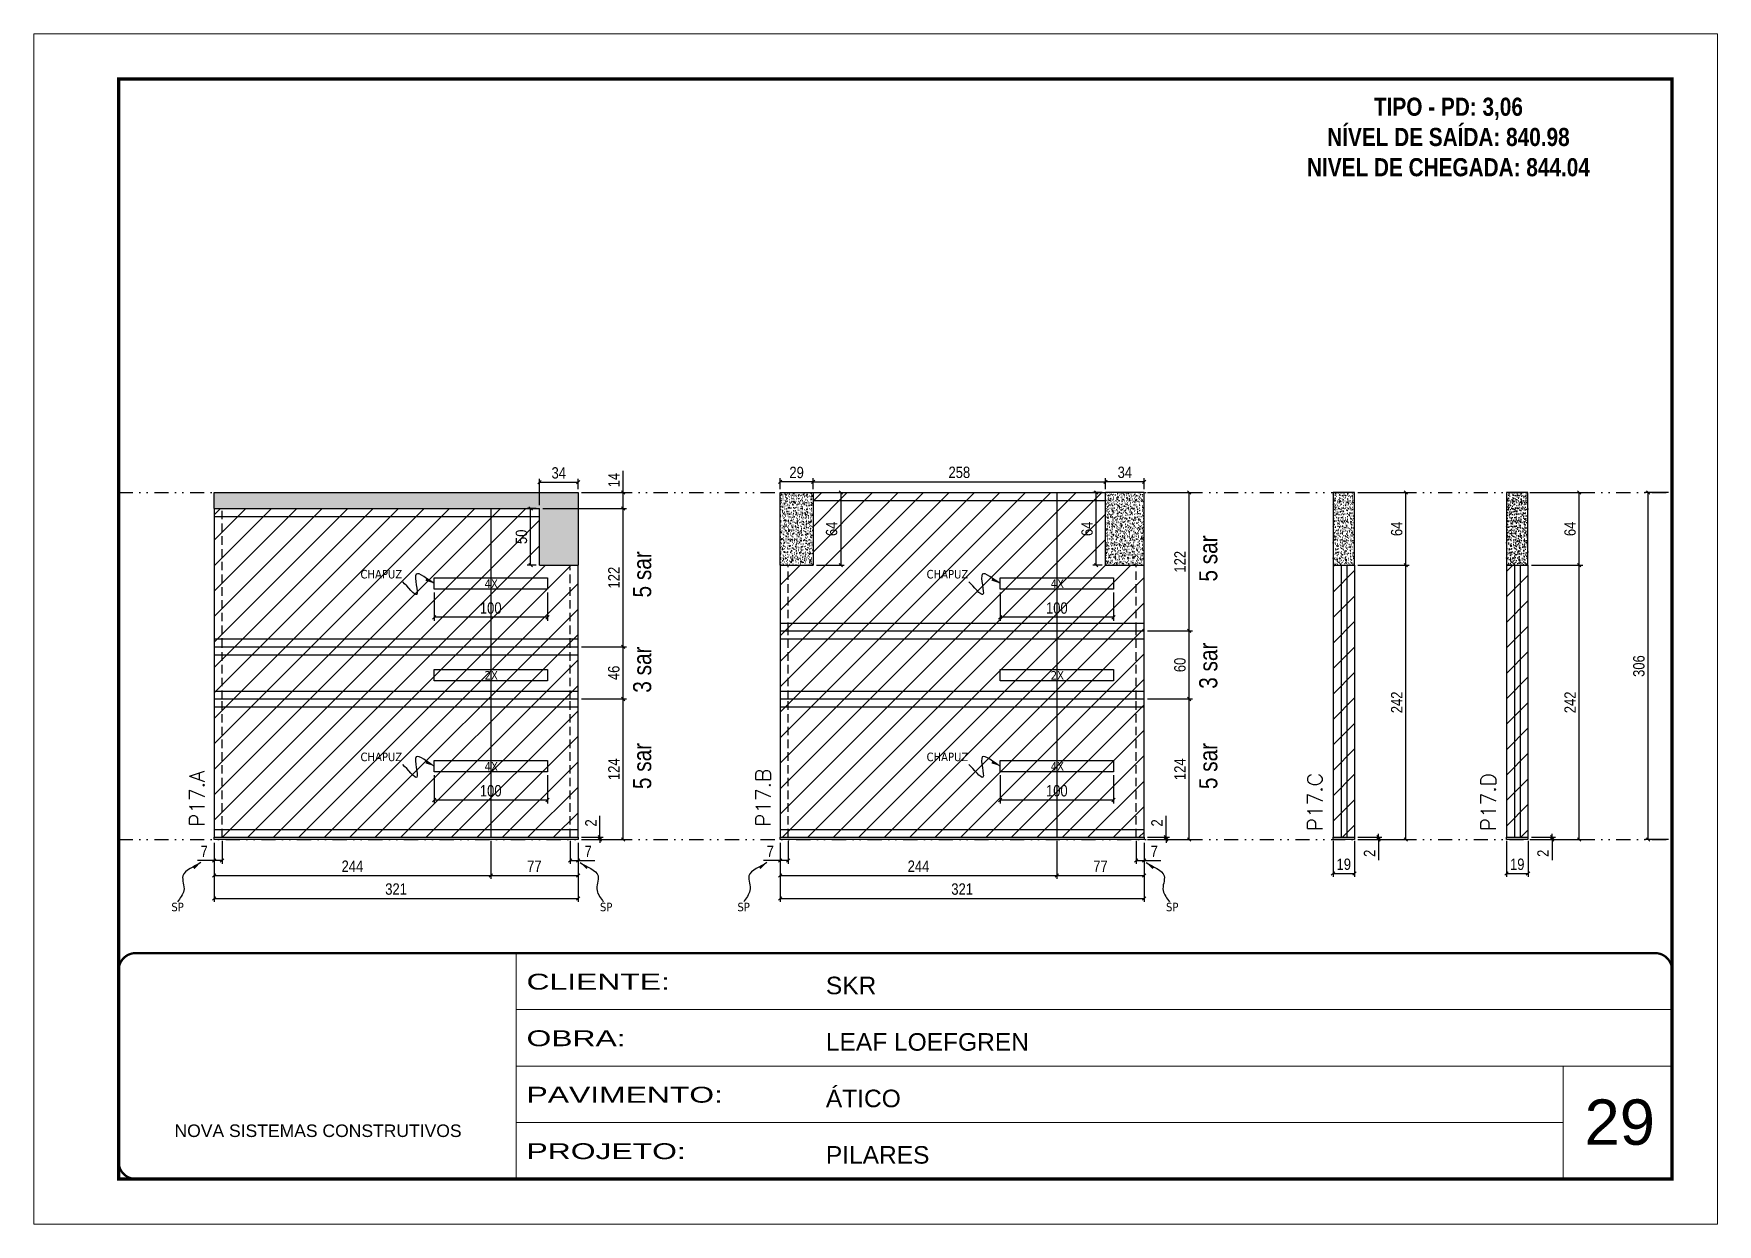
# Model space of a CAD drawing. Extents: x 14400 to 27878, y -21631 to 6985.
# Drawn here: x 14413 to 15898, y -2105 to -1055 of the extents above; entities that cross this region are included whole.
import ezdxf

# ---------------------------------------------------------------- set-up
doc = ezdxf.new("R2010")
doc.units = 0
for name, pattern in [('CONTINUO', [0]), ('DASHED', [0.75, 0.5, -0.25]), ('DIVIDE2', [0.625, 0.25, -0.125, 0, -0.125, 0, -0.125]), ('HIDDEN', [0.375, 0.25, -0.125])]:
    doc.linetypes.add(name, pattern=pattern)
for name, color, linetype, lineweight in [('CARIMBO', 255, 'Continuous', 9), ('Folhas', 255, 'Continuous', 9), ('Hachura', 251, 'Continuous', 9), ('SARRAFO DE PRESSAO', 251, 'DASHED', 9), ('Texto Seção', 7, 'Continuous', 15)]:
    doc.layers.add(name, color=color, linetype=linetype, lineweight=lineweight)
for name, color, linetype in [('COTA', 241, 'Continuous'), ('NOMENCLATURA', 7, 'Continuous'), ('Nível', 160, 'Continuous'), ('Painéis', 200, 'Continuous'), ('SARR_2.2x10', 60, 'Continuous'), ('SARR_2.2x7', 40, 'Continuous'), ('texto', 7, 'Continuous')]:
    doc.layers.add(name, color=color, linetype=linetype)
doc.styles.add('ARIAL', font='arial.ttf')
doc.styles.add('ARIAL_NARROW', font='ARIALN.TTF', dxfattribs={"height": 0.2})
doc.styles.add('COTA TECNICA', font='techl___.ttf', dxfattribs={"height": 10})
doc.styles.add('COTA TECNICA-50', font='techl___.ttf', dxfattribs={"height": 10})
doc.styles.add('REGUA-120', font='ROMANS.shx', dxfattribs={"height": 15})
doc.styles.add('ROMANC', font='techb___.ttf', dxfattribs={"height": 2.5})
doc.styles.get("Standard").update_dxf_attribs({"font": 'arial.ttf'})
doc.styles.add('Tecnologia', font='')
doc.styles.get('Tecnologia').set_extended_font_data('Forgotten Futurist')
doc.dimstyles.new('COTA PAINEL-50', dxfattribs={"dimtxt": 10, "dimasz": 3, "dimexe": 3, "dimexo": 3, "dimgap": 3, "dimtad": 1, "dimdec": 1, "dimzin": 12, "dimdsep": 46, "dimtxsty": 'COTA TECNICA-50', "dimblk1": 'OBLIQUE', "dimblk2": 'OBLIQUE', "dimsah": 1, "dimcen": 0.9, "dimclrd": 4, "dimclre": 4, "dimclrt": 240, "dimadec": 1, "dimazin": 3, "dimtfac": 1, "dimtdec": 1, "dimtmove": 0, "dimatfit": 3, "dimfxl": 1, "dimtolj": 1, "dimtzin": 12, "dimarcsym": 0})
doc.dimstyles.new('PAINEL', dxfattribs={"dimtxt": 10, "dimasz": 3, "dimexe": 3, "dimexo": 3, "dimgap": 3, "dimtad": 1, "dimdec": 1, "dimzin": 12, "dimdsep": 46, "dimtxsty": 'COTA TECNICA', "dimblk1": 'OBLIQUE', "dimblk2": 'OBLIQUE', "dimsah": 1, "dimcen": 0.9, "dimclrd": 4, "dimclre": 4, "dimclrt": 240, "dimadec": 1, "dimazin": 3, "dimtfac": 1, "dimtdec": 1, "dimtmove": 0, "dimatfit": 3, "dimfxl": 1, "dimtolj": 1, "dimtzin": 12, "dimarcsym": 0})
doc.dimstyles.get("Standard").update_dxf_attribs({"dimtxt": 0.18, "dimasz": 0.18, "dimexe": 0.18, "dimexo": 0.0625, "dimgap": 0.09, "dimtad": 0, "dimtih": 1, "dimtoh": 1, "dimdec": 4, "dimzin": 0, "dimdsep": 46, "dimtxsty": 'Standard', "dimcen": 0.09, "dimadec": 0, "dimazin": 0, "dimtfac": 1, "dimtdec": 4, "dimtofl": 0, "dimtmove": 0, "dimatfit": 3, "dimfxl": 1, "dimtolj": 1, "dimtzin": 0, "dimarcsym": 0})

msp = doc.modelspace()

# ---------------------------------------------------------------- texts
at = {"layer": 'CARIMBO', "style": 'ARIAL'}
msp.add_text('29', height=40, dxfattribs=at).set_placement((15781.328, -2035.155))
at = {"layer": 'NOMENCLATURA', "style": 'ARIAL_NARROW'}
for s, p in [('5 sar', (15457.458, -1538.496)), ('5 sar', (14958.162, -1552.496)), ('3 sar', (14958.162, -1636.496)), ('3 sar', (15457.458, -1633.05)), ('5 sar', (14958.162, -1721.496)), ('5 sar', (15457.458, -1721.496))]:
    msp.add_text(s, height=16, rotation=90, dxfattribs=at).set_placement(p)
at = {"layer": 'NOMENCLATURA', "color": 2, "insert": (15661.306, -1111.713), "char_height": 16, "attachment_point": 2, "style": 'ROMANC'}
msp.add_mtext_dynamic_manual_height_columns('TIPO - PD: 3,06\\PNÍVEL DE SAÍDA: 840.98\\PNIVEL DE CHEGADA: 844.04', width=432.35115, gutter_width=1, heights=[0], dxfattribs=at)
at = {"layer": 'texto', "color": 0, "char_height": 7.5, "attachment_point": 5}
for s, insert in [('{\\fTahoma|b0|i0|c0|p34;\\C4;CHAPUZ}', (14720.095, -1532.039)), ('{\\fTahoma|b0|i0|c0|p34;\\C4;CHAPUZ}', (15219.39, -1532.039)), ('{\\fTahoma|b0|i0|c0|p34;\\C4;4X}', (14817.037, -1540.346)), ('{\\fTahoma|b0|i0|c0|p34;\\C4;4X}', (15316.333, -1540.346)), ('{\\fTahoma|b0|i0|c0|p34;\\C4;2X}', (14817.037, -1621.183)), ('{\\fTahoma|b0|i0|c0|p34;\\C4;2X}', (15316.333, -1621.183)), ('{\\fTahoma|b0|i0|c0|p34;\\C4;CHAPUZ}', (14720.095, -1693.157)), ('{\\fTahoma|b0|i0|c0|p34;\\C4;CHAPUZ}', (15219.39, -1693.157)), ('{\\fTahoma|b0|i0|c0|p34;\\C4;4X}', (14817.037, -1701.465)), ('{\\fTahoma|b0|i0|c0|p34;\\C4;4X}', (15316.333, -1701.465)), ('{\\fTahoma|b0|i0|c0|p34;\\C4;SP}', (14540.398, -1825.506)), ('{\\fTahoma|b0|i0|c0|p34;\\C4;SP}', (14918.422, -1825.506)), ('{\\fTahoma|b0|i0|c0|p34;\\C4;SP}', (15039.693, -1825.506)), ('{\\fTahoma|b0|i0|c0|p34;\\C4;SP}', (15417.718, -1825.506))]:
    msp.add_mtext(s, dxfattribs=dict(at, insert=insert))
at = {"layer": 'Texto Seção', "char_height": 13, "attachment_point": 7, "rotation": 90, "style": 'REGUA-120'}
for s, insert, width in [('P17.A', (14564.025, -1754.764), 285.32988), ('P17.B', (15063.321, -1754.764), 285.32988), ('P17.C', (15550.097, -1758.604), 370.6998), ('P17.D', (15703.013, -1758.604), 370.6998)]:
    msp.add_mtext(s, dxfattribs=dict(at, insert=insert, width=width))

# ---------------------------------------------------------------- blocks, each defined once
blk = doc.blocks.new('9999999999')
at = {"color": 30, "linetype": 'CONTINUO'}
for p, q in [((98564.6, 34230.2), (98564.6, 34429.4)), ((98564.6, 34379.6), (99584, 34379.6)), ((98564.6, 34329.8), (99488, 34329.8)), ((99584, 34329.8), (99488, 34329.8)), ((99488, 34329.8), (99488, 34230.2)), ((98564.6, 34280), (99488, 34280))]:
    blk.add_line(p, q, dxfattribs=at)
at = {"color": 30, "linetype": 'CONTINUO', "const_width": 2}
blk.add_lwpolyline([(99584, 34230.2), (99584, 34414.4, 0.414214), (99569, 34429.4), (98229, 34429.4, 0.414214), (98214, 34414.4), (98214, 34245.2, 0.414214), (98229, 34230.2), (99584, 34230.2)], format="xyb", dxfattribs=at)
at = {"layer": 'Folhas'}
blk.add_lwpolyline([(98139, 34190.2), (99624, 34190.2), (99624, 35240.2), (98139, 35240.2)], close=True, dxfattribs=at)
at = {"layer": 'Folhas', "color": 30, "const_width": 3}
blk.add_lwpolyline([(98214, 34230.2), (99584, 34230.2), (99584, 35200.2), (98214, 35200.2)], close=True, dxfattribs=at)
at = {"color": 7, "linetype": 'Continuous', "ltscale": 5, "style": 'ARIAL'}
for s, height, p in [('SKR', 15.48, (98837.7, 34393.1)), ('LEAF LOEFGREN', 15.483, (98837.7, 34343.3)), ('ÁTICO', 15.48, (98837.7, 34293.5)), ('NOVA SISTEMAS CONSTRUTIVOS', 11.059, (98263.2, 34267.2)), ('PILARES', 15.48, (98837.7, 34243.7))]:
    blk.add_text(s, height=height, dxfattribs=at).set_placement(p)
at = {"layer": 'Folhas', "color": 7, "style": 'Tecnologia', "width": 1.5}
for s, p in [('CLIENTE:', (98573.7, 34397.2)), ('OBRA:', (98573.7, 34347.3)), ('PAVIMENTO:', (98573.7, 34297.5)), ('PROJETO:', (98573.7, 34247.7))]:
    blk.add_text(s, height=14, dxfattribs=at).set_placement(p)
blk = doc.blocks.new('_Oblique')
at = {"color": 0, "linetype": 'ByBlock', "lineweight": -2}
blk.add_line((-0.5, -0.5), (0.5, 0.5), dxfattribs=at)
blk = doc.blocks.new('*D1788')
at = {"layer": 'COTA', "color": 4, "lineweight": -2, "transparency": 16777216}
for p, q in [((14579.6, -1767), (14579.6, -1787.5)), ((14572.6, -1769), (14572.6, -1787.5)), ((14572.6, -1784.5), (14557.9, -1784.5)), ((14579.6, -1784.5), (14572.6, -1784.5))]:
    blk.add_line(p, q, dxfattribs=at)
at = {"layer": 'Defpoints', "color": 0, "transparency": 16777216}
for p in [(14572.6, -1766), (14579.6, -1764), (14572.6, -1784.5)]:
    blk.add_point(p, dxfattribs=at)
at = {"layer": 'COTA', "color": 4, "lineweight": -2, "transparency": 16777216, "xscale": 3, "yscale": 3, "zscale": 3, "rotation": 180}
blk.add_blockref('_Oblique', (14572.6, -1784.5), dxfattribs=at)
at = {"layer": 'COTA', "color": 4, "lineweight": -2, "transparency": 16777216, "xscale": 3, "yscale": 3, "zscale": 3}
blk.add_blockref('_Oblique', (14579.6, -1784.5), dxfattribs=at)
at = {"layer": 'COTA', "color": 240, "transparency": 16777216, "insert": (14563.8, -1776.5), "char_height": 10, "attachment_point": 5, "style": 'COTA TECNICA-50'}
blk.add_mtext('\\A1;7', dxfattribs=at)
blk = doc.blocks.new('*D1789')
at = {"layer": 'COTA', "color": 4, "lineweight": -2, "transparency": 16777216}
for p, q in [((14886.6, -1767), (14886.6, -1787.5)), ((14893.6, -1769), (14893.6, -1787.5)), ((14886.6, -1784.5), (14893.6, -1784.5)), ((14893.6, -1784.5), (14908.4, -1784.5))]:
    blk.add_line(p, q, dxfattribs=at)
at = {"layer": 'Defpoints', "color": 0, "transparency": 16777216}
for p in [(14886.6, -1764), (14893.6, -1766), (14893.6, -1784.5)]:
    blk.add_point(p, dxfattribs=at)
at = {"layer": 'COTA', "color": 4, "lineweight": -2, "transparency": 16777216, "xscale": 3, "yscale": 3, "zscale": 3, "rotation": 180}
blk.add_blockref('_Oblique', (14886.6, -1784.5), dxfattribs=at)
at = {"layer": 'COTA', "color": 4, "lineweight": -2, "transparency": 16777216, "xscale": 3, "yscale": 3, "zscale": 3}
blk.add_blockref('_Oblique', (14893.6, -1784.5), dxfattribs=at)
at = {"layer": 'COTA', "color": 240, "transparency": 16777216, "insert": (14902.5, -1776.5), "char_height": 10, "attachment_point": 5, "style": 'COTA TECNICA-50'}
blk.add_mtext('\\A1;7', dxfattribs=at)
blk = doc.blocks.new('*D1790')
at = {"layer": 'COTA', "color": 4, "lineweight": -2, "transparency": 16777216}
for p, q in [((14912.9, -1764), (14912.9, -1745.2)), ((14896.6, -1764), (14915.9, -1764)), ((14896.6, -1766), (14915.9, -1766)), ((14912.9, -1766), (14912.9, -1764)), ((14912.9, -1766), (14912.9, -1769))]:
    blk.add_line(p, q, dxfattribs=at)
at = {"layer": 'Defpoints', "color": 0, "transparency": 16777216}
for p in [(14893.6, -1764), (14893.6, -1766), (14912.9, -1766)]:
    blk.add_point(p, dxfattribs=at)
at = {"layer": 'COTA', "color": 4, "lineweight": -2, "transparency": 16777216, "xscale": 3, "yscale": 3, "zscale": 3}
for p, rotation in [((14912.9, -1764), 270), ((14912.9, -1766), 90)]:
    blk.add_blockref('_Oblique', p, dxfattribs=dict(at, rotation=rotation))
at = {"layer": 'COTA', "color": 240, "transparency": 16777216, "insert": (14904.9, -1751.3), "char_height": 10, "attachment_point": 5, "rotation": 90, "style": 'COTA TECNICA-50'}
blk.add_mtext('\\A1;2', dxfattribs=at)
blk = doc.blocks.new('*D1791')
at = {"layer": 'COTA', "color": 4, "lineweight": -2, "transparency": 16777216}
for p, q in [((14816.6, -1767), (14816.6, -1800.6)), ((14572.6, -1769), (14572.6, -1800.6)), ((14572.6, -1797.6), (14816.6, -1797.6))]:
    blk.add_line(p, q, dxfattribs=at)
at = {"layer": 'Defpoints', "color": 0, "transparency": 16777216}
for p in [(14572.6, -1766), (14816.6, -1764), (14816.6, -1797.6)]:
    blk.add_point(p, dxfattribs=at)
at = {"layer": 'COTA', "color": 4, "lineweight": -2, "transparency": 16777216, "xscale": 3, "yscale": 3, "zscale": 3, "rotation": 180}
blk.add_blockref('_Oblique', (14572.6, -1797.6), dxfattribs=at)
at = {"layer": 'COTA', "color": 4, "lineweight": -2, "transparency": 16777216, "xscale": 3, "yscale": 3, "zscale": 3}
blk.add_blockref('_Oblique', (14816.6, -1797.6), dxfattribs=at)
at = {"layer": 'COTA', "color": 240, "transparency": 16777216, "insert": (14694.6, -1789.5), "char_height": 10, "attachment_point": 5, "style": 'COTA TECNICA-50'}
blk.add_mtext('\\A1;244', dxfattribs=at)
blk = doc.blocks.new('*D1792')
at = {"layer": 'COTA', "color": 4, "lineweight": -2, "transparency": 16777216}
for p, q in [((14816.6, -1767), (14816.6, -1800.6)), ((14893.6, -1769), (14893.6, -1800.6)), ((14816.6, -1797.6), (14893.6, -1797.6))]:
    blk.add_line(p, q, dxfattribs=at)
at = {"layer": 'Defpoints', "color": 0, "transparency": 16777216}
for p in [(14816.6, -1764), (14893.6, -1766), (14893.6, -1797.6)]:
    blk.add_point(p, dxfattribs=at)
at = {"layer": 'COTA', "color": 4, "lineweight": -2, "transparency": 16777216, "xscale": 3, "yscale": 3, "zscale": 3, "rotation": 180}
blk.add_blockref('_Oblique', (14816.6, -1797.6), dxfattribs=at)
at = {"layer": 'COTA', "color": 4, "lineweight": -2, "transparency": 16777216, "xscale": 3, "yscale": 3, "zscale": 3}
blk.add_blockref('_Oblique', (14893.6, -1797.6), dxfattribs=at)
at = {"layer": 'COTA', "color": 240, "transparency": 16777216, "insert": (14855.1, -1789.5), "char_height": 10, "attachment_point": 5, "style": 'COTA TECNICA-50'}
blk.add_mtext('\\A1;77', dxfattribs=at)
blk = doc.blocks.new('*D1793')
at = {"layer": 'COTA', "color": 4, "linetype": 'ByBlock', "lineweight": -2, "transparency": 16777216}
for p, q in [((14766.6, -1709.2), (14766.6, -1734.1)), ((14866.6, -1709.2), (14866.6, -1734.1)), ((14866.6, -1731.1), (14766.6, -1731.1))]:
    blk.add_line(p, q, dxfattribs=at)
at = {"layer": 'Defpoints', "color": 0, "linetype": 'ByBlock', "transparency": 16777216}
for p in [(14766.6, -1706.2), (14866.6, -1706.2), (14766.6, -1731.1)]:
    blk.add_point(p, dxfattribs=at)
at = {"layer": 'COTA', "color": 4, "linetype": 'ByBlock', "lineweight": -2, "transparency": 16777216, "xscale": 3, "yscale": 3, "zscale": 3, "rotation": 180}
blk.add_blockref('_Oblique', (14766.6, -1731.1), dxfattribs=at)
at = {"layer": 'COTA', "color": 4, "linetype": 'ByBlock', "lineweight": -2, "transparency": 16777216, "xscale": 3, "yscale": 3, "zscale": 3}
blk.add_blockref('_Oblique', (14866.6, -1731.1), dxfattribs=at)
at = {"layer": 'COTA', "color": 240, "linetype": 'ByBlock', "transparency": 16777216, "insert": (14816.6, -1723), "char_height": 10, "attachment_point": 5, "style": 'COTA TECNICA'}
blk.add_mtext('\\A1;100', dxfattribs=at)
blk = doc.blocks.new('*D1794')
at = {"layer": 'COTA', "color": 4, "lineweight": -2, "transparency": 16777216}
for p, q in [((14896.6, -1642), (14936.3, -1642)), ((14933.3, -1766), (14933.3, -1642)), ((14896.6, -1766), (14936.3, -1766))]:
    blk.add_line(p, q, dxfattribs=at)
at = {"layer": 'Defpoints', "color": 0, "transparency": 16777216}
for p in [(14893.6, -1642), (14933.3, -1642), (14893.6, -1766)]:
    blk.add_point(p, dxfattribs=at)
at = {"layer": 'COTA', "color": 4, "lineweight": -2, "transparency": 16777216, "xscale": 3, "yscale": 3, "zscale": 3}
for p, rotation in [((14933.3, -1642), 90), ((14933.3, -1766), 270)]:
    blk.add_blockref('_Oblique', p, dxfattribs=dict(at, rotation=rotation))
at = {"layer": 'COTA', "color": 240, "transparency": 16777216, "insert": (14925.2, -1704), "char_height": 10, "attachment_point": 5, "rotation": 90, "style": 'COTA TECNICA'}
blk.add_mtext('\\A1;124', dxfattribs=at)
blk = doc.blocks.new('*D1795')
at = {"layer": 'COTA', "color": 4, "lineweight": -2, "transparency": 16777216}
for p, q in [((15078.9, -1767), (15078.9, -1787.5)), ((15071.9, -1769), (15071.9, -1787.5)), ((15071.9, -1784.5), (15057.2, -1784.5)), ((15078.9, -1784.5), (15071.9, -1784.5))]:
    blk.add_line(p, q, dxfattribs=at)
at = {"layer": 'Defpoints', "color": 0, "transparency": 16777216}
for p in [(15071.9, -1766), (15078.9, -1764), (15071.9, -1784.5)]:
    blk.add_point(p, dxfattribs=at)
at = {"layer": 'COTA', "color": 4, "lineweight": -2, "transparency": 16777216, "xscale": 3, "yscale": 3, "zscale": 3, "rotation": 180}
blk.add_blockref('_Oblique', (15071.9, -1784.5), dxfattribs=at)
at = {"layer": 'COTA', "color": 4, "lineweight": -2, "transparency": 16777216, "xscale": 3, "yscale": 3, "zscale": 3}
blk.add_blockref('_Oblique', (15078.9, -1784.5), dxfattribs=at)
at = {"layer": 'COTA', "color": 240, "transparency": 16777216, "insert": (15063.1, -1776.5), "char_height": 10, "attachment_point": 5, "style": 'COTA TECNICA-50'}
blk.add_mtext('\\A1;7', dxfattribs=at)
blk = doc.blocks.new('*D1796')
at = {"layer": 'COTA', "color": 4, "lineweight": -2, "transparency": 16777216}
for p, q in [((15385.9, -1767), (15385.9, -1787.5)), ((15392.9, -1769), (15392.9, -1787.5)), ((15385.9, -1784.5), (15392.9, -1784.5)), ((15392.9, -1784.5), (15407.7, -1784.5))]:
    blk.add_line(p, q, dxfattribs=at)
at = {"layer": 'Defpoints', "color": 0, "transparency": 16777216}
for p in [(15385.9, -1764), (15392.9, -1766), (15392.9, -1784.5)]:
    blk.add_point(p, dxfattribs=at)
at = {"layer": 'COTA', "color": 4, "lineweight": -2, "transparency": 16777216, "xscale": 3, "yscale": 3, "zscale": 3, "rotation": 180}
blk.add_blockref('_Oblique', (15385.9, -1784.5), dxfattribs=at)
at = {"layer": 'COTA', "color": 4, "lineweight": -2, "transparency": 16777216, "xscale": 3, "yscale": 3, "zscale": 3}
blk.add_blockref('_Oblique', (15392.9, -1784.5), dxfattribs=at)
at = {"layer": 'COTA', "color": 240, "transparency": 16777216, "insert": (15401.8, -1776.5), "char_height": 10, "attachment_point": 5, "style": 'COTA TECNICA-50'}
blk.add_mtext('\\A1;7', dxfattribs=at)
blk = doc.blocks.new('*D1797')
at = {"layer": 'COTA', "color": 4, "lineweight": -2, "transparency": 16777216}
for p, q in [((15412.2, -1764), (15412.2, -1745.2)), ((15395.9, -1764), (15415.2, -1764)), ((15395.9, -1766), (15415.2, -1766)), ((15412.2, -1766), (15412.2, -1764)), ((15412.2, -1766), (15412.2, -1769))]:
    blk.add_line(p, q, dxfattribs=at)
at = {"layer": 'Defpoints', "color": 0, "transparency": 16777216}
for p in [(15392.9, -1764), (15392.9, -1766), (15412.2, -1766)]:
    blk.add_point(p, dxfattribs=at)
at = {"layer": 'COTA', "color": 4, "lineweight": -2, "transparency": 16777216, "xscale": 3, "yscale": 3, "zscale": 3}
for p, rotation in [((15412.2, -1764), 270), ((15412.2, -1766), 90)]:
    blk.add_blockref('_Oblique', p, dxfattribs=dict(at, rotation=rotation))
at = {"layer": 'COTA', "color": 240, "transparency": 16777216, "insert": (15404.2, -1751.3), "char_height": 10, "attachment_point": 5, "rotation": 90, "style": 'COTA TECNICA-50'}
blk.add_mtext('\\A1;2', dxfattribs=at)
blk = doc.blocks.new('*D1798')
at = {"layer": 'COTA', "color": 4, "lineweight": -2, "transparency": 16777216}
for p, q in [((15315.9, -1767), (15315.9, -1800.6)), ((15071.9, -1769), (15071.9, -1800.6)), ((15071.9, -1797.6), (15315.9, -1797.6))]:
    blk.add_line(p, q, dxfattribs=at)
at = {"layer": 'Defpoints', "color": 0, "transparency": 16777216}
for p in [(15071.9, -1766), (15315.9, -1764), (15315.9, -1797.6)]:
    blk.add_point(p, dxfattribs=at)
at = {"layer": 'COTA', "color": 4, "lineweight": -2, "transparency": 16777216, "xscale": 3, "yscale": 3, "zscale": 3, "rotation": 180}
blk.add_blockref('_Oblique', (15071.9, -1797.6), dxfattribs=at)
at = {"layer": 'COTA', "color": 4, "lineweight": -2, "transparency": 16777216, "xscale": 3, "yscale": 3, "zscale": 3}
blk.add_blockref('_Oblique', (15315.9, -1797.6), dxfattribs=at)
at = {"layer": 'COTA', "color": 240, "transparency": 16777216, "insert": (15193.9, -1789.5), "char_height": 10, "attachment_point": 5, "style": 'COTA TECNICA-50'}
blk.add_mtext('\\A1;244', dxfattribs=at)
blk = doc.blocks.new('*D1799')
at = {"layer": 'COTA', "color": 4, "lineweight": -2, "transparency": 16777216}
for p, q in [((15315.9, -1767), (15315.9, -1800.6)), ((15392.9, -1769), (15392.9, -1800.6)), ((15315.9, -1797.6), (15392.9, -1797.6))]:
    blk.add_line(p, q, dxfattribs=at)
at = {"layer": 'Defpoints', "color": 0, "transparency": 16777216}
for p in [(15315.9, -1764), (15392.9, -1766), (15392.9, -1797.6)]:
    blk.add_point(p, dxfattribs=at)
at = {"layer": 'COTA', "color": 4, "lineweight": -2, "transparency": 16777216, "xscale": 3, "yscale": 3, "zscale": 3, "rotation": 180}
blk.add_blockref('_Oblique', (15315.9, -1797.6), dxfattribs=at)
at = {"layer": 'COTA', "color": 4, "lineweight": -2, "transparency": 16777216, "xscale": 3, "yscale": 3, "zscale": 3}
blk.add_blockref('_Oblique', (15392.9, -1797.6), dxfattribs=at)
at = {"layer": 'COTA', "color": 240, "transparency": 16777216, "insert": (15354.4, -1789.5), "char_height": 10, "attachment_point": 5, "style": 'COTA TECNICA-50'}
blk.add_mtext('\\A1;77', dxfattribs=at)
blk = doc.blocks.new('*D1800')
at = {"layer": 'COTA', "color": 4, "linetype": 'ByBlock', "lineweight": -2, "transparency": 16777216}
for p, q in [((15265.9, -1709.2), (15265.9, -1734.1)), ((15365.9, -1709.2), (15365.9, -1734.1)), ((15365.9, -1731.1), (15265.9, -1731.1))]:
    blk.add_line(p, q, dxfattribs=at)
at = {"layer": 'Defpoints', "color": 0, "linetype": 'ByBlock', "transparency": 16777216}
for p in [(15265.9, -1706.2), (15365.9, -1706.2), (15265.9, -1731.1)]:
    blk.add_point(p, dxfattribs=at)
at = {"layer": 'COTA', "color": 4, "linetype": 'ByBlock', "lineweight": -2, "transparency": 16777216, "xscale": 3, "yscale": 3, "zscale": 3, "rotation": 180}
blk.add_blockref('_Oblique', (15265.9, -1731.1), dxfattribs=at)
at = {"layer": 'COTA', "color": 4, "linetype": 'ByBlock', "lineweight": -2, "transparency": 16777216, "xscale": 3, "yscale": 3, "zscale": 3}
blk.add_blockref('_Oblique', (15365.9, -1731.1), dxfattribs=at)
at = {"layer": 'COTA', "color": 240, "linetype": 'ByBlock', "transparency": 16777216, "insert": (15315.9, -1723), "char_height": 10, "attachment_point": 5, "style": 'COTA TECNICA'}
blk.add_mtext('\\A1;100', dxfattribs=at)
blk = doc.blocks.new('*D1801')
at = {"layer": 'COTA', "color": 4, "lineweight": -2, "transparency": 16777216}
for p, q in [((15395.9, -1642), (15435.6, -1642)), ((15432.6, -1766), (15432.6, -1642)), ((15395.9, -1766), (15435.6, -1766))]:
    blk.add_line(p, q, dxfattribs=at)
at = {"layer": 'Defpoints', "color": 0, "transparency": 16777216}
for p in [(15392.9, -1642), (15432.6, -1642), (15392.9, -1766)]:
    blk.add_point(p, dxfattribs=at)
at = {"layer": 'COTA', "color": 4, "lineweight": -2, "transparency": 16777216, "xscale": 3, "yscale": 3, "zscale": 3}
for p, rotation in [((15432.6, -1642), 90), ((15432.6, -1766), 270)]:
    blk.add_blockref('_Oblique', p, dxfattribs=dict(at, rotation=rotation))
at = {"layer": 'COTA', "color": 240, "transparency": 16777216, "insert": (15424.5, -1704), "char_height": 10, "attachment_point": 5, "rotation": 90, "style": 'COTA TECNICA'}
blk.add_mtext('\\A1;124', dxfattribs=at)
blk = doc.blocks.new('*D1759')
at = {"layer": 'COTA', "color": 4, "lineweight": -2, "transparency": 16777216}
for p, q in [((14572.6, -1769), (14572.6, -1820.9)), ((14893.6, -1769), (14893.6, -1820.9)), ((14572.6, -1817.9), (14893.6, -1817.9))]:
    blk.add_line(p, q, dxfattribs=at)
at = {"layer": 'Defpoints', "color": 0, "transparency": 16777216}
for p in [(14572.6, -1766), (14893.6, -1766), (14893.6, -1817.9)]:
    blk.add_point(p, dxfattribs=at)
at = {"layer": 'COTA', "color": 4, "lineweight": -2, "transparency": 16777216, "xscale": 3, "yscale": 3, "zscale": 3, "rotation": 180}
blk.add_blockref('_Oblique', (14572.6, -1817.9), dxfattribs=at)
at = {"layer": 'COTA', "color": 4, "lineweight": -2, "transparency": 16777216, "xscale": 3, "yscale": 3, "zscale": 3}
blk.add_blockref('_Oblique', (14893.6, -1817.9), dxfattribs=at)
at = {"layer": 'COTA', "color": 240, "transparency": 16777216, "insert": (14733.1, -1809.7), "char_height": 10, "attachment_point": 5, "style": 'COTA TECNICA'}
blk.add_mtext('\\A1;321', dxfattribs=at)
blk = doc.blocks.new('*D1760')
at = {"layer": 'COTA', "color": 4, "lineweight": -2, "transparency": 16777216}
for p, q in [((15071.9, -1769), (15071.9, -1820.9)), ((15392.9, -1769), (15392.9, -1820.9)), ((15071.9, -1817.9), (15392.9, -1817.9))]:
    blk.add_line(p, q, dxfattribs=at)
at = {"layer": 'Defpoints', "color": 0, "transparency": 16777216}
for p in [(15071.9, -1766), (15392.9, -1766), (15392.9, -1817.9)]:
    blk.add_point(p, dxfattribs=at)
at = {"layer": 'COTA', "color": 4, "lineweight": -2, "transparency": 16777216, "xscale": 3, "yscale": 3, "zscale": 3, "rotation": 180}
blk.add_blockref('_Oblique', (15071.9, -1817.9), dxfattribs=at)
at = {"layer": 'COTA', "color": 4, "lineweight": -2, "transparency": 16777216, "xscale": 3, "yscale": 3, "zscale": 3}
blk.add_blockref('_Oblique', (15392.9, -1817.9), dxfattribs=at)
at = {"layer": 'COTA', "color": 240, "transparency": 16777216, "insert": (15232.4, -1809.7), "char_height": 10, "attachment_point": 5, "style": 'COTA TECNICA'}
blk.add_mtext('\\A1;321', dxfattribs=at)
blk = doc.blocks.new('*D1802')
at = {"layer": 'COTA', "color": 4, "lineweight": -2, "transparency": 16777216}
for p, q in [((15071.9, -1457), (15071.9, -1447.4)), ((15100.9, -1450.4), (15071.9, -1450.4)), ((15100.9, -1457), (15100.9, -1447.4))]:
    blk.add_line(p, q, dxfattribs=at)
at = {"layer": 'Defpoints', "color": 0, "transparency": 16777216}
for p in [(15071.9, -1450.4), (15071.9, -1460), (15100.9, -1460)]:
    blk.add_point(p, dxfattribs=at)
at = {"layer": 'COTA', "color": 4, "lineweight": -2, "transparency": 16777216, "xscale": 3, "yscale": 3, "zscale": 3, "rotation": 180}
blk.add_blockref('_Oblique', (15071.9, -1450.4), dxfattribs=at)
at = {"layer": 'COTA', "color": 4, "lineweight": -2, "transparency": 16777216, "xscale": 3, "yscale": 3, "zscale": 3}
blk.add_blockref('_Oblique', (15100.9, -1450.4), dxfattribs=at)
at = {"layer": 'COTA', "color": 240, "transparency": 16777216, "insert": (15086.4, -1442.3), "char_height": 10, "attachment_point": 5, "style": 'COTA TECNICA'}
blk.add_mtext('\\A1;29', dxfattribs=at)
blk = doc.blocks.new('*D1803')
at = {"layer": 'COTA', "color": 4, "lineweight": -2, "transparency": 16777216}
for p, q in [((15100.9, -1457), (15100.9, -1447.4)), ((15100.9, -1450.4), (15358.9, -1450.4)), ((15358.9, -1457), (15358.9, -1447.4))]:
    blk.add_line(p, q, dxfattribs=at)
at = {"layer": 'Defpoints', "color": 0, "transparency": 16777216}
for p in [(15358.9, -1450.4), (15100.9, -1460), (15358.9, -1460)]:
    blk.add_point(p, dxfattribs=at)
at = {"layer": 'COTA', "color": 4, "lineweight": -2, "transparency": 16777216, "xscale": 3, "yscale": 3, "zscale": 3, "rotation": 180}
blk.add_blockref('_Oblique', (15100.9, -1450.4), dxfattribs=at)
at = {"layer": 'COTA', "color": 4, "lineweight": -2, "transparency": 16777216, "xscale": 3, "yscale": 3, "zscale": 3}
blk.add_blockref('_Oblique', (15358.9, -1450.4), dxfattribs=at)
at = {"layer": 'COTA', "color": 240, "transparency": 16777216, "insert": (15229.9, -1442.2), "char_height": 10, "attachment_point": 5, "style": 'COTA TECNICA'}
blk.add_mtext('\\A1;258', dxfattribs=at)
blk = doc.blocks.new('*D1804')
at = {"layer": 'COTA', "color": 4, "lineweight": -2, "transparency": 16777216}
for p, q in [((15358.9, -1457), (15358.9, -1447.4)), ((15392.9, -1450.4), (15358.9, -1450.4)), ((15392.9, -1457), (15392.9, -1447.4))]:
    blk.add_line(p, q, dxfattribs=at)
at = {"layer": 'Defpoints', "color": 0, "transparency": 16777216}
for p in [(15358.9, -1450.4), (15358.9, -1460), (15392.9, -1460)]:
    blk.add_point(p, dxfattribs=at)
at = {"layer": 'COTA', "color": 4, "lineweight": -2, "transparency": 16777216, "xscale": 3, "yscale": 3, "zscale": 3, "rotation": 180}
blk.add_blockref('_Oblique', (15358.9, -1450.4), dxfattribs=at)
at = {"layer": 'COTA', "color": 4, "lineweight": -2, "transparency": 16777216, "xscale": 3, "yscale": 3, "zscale": 3}
blk.add_blockref('_Oblique', (15392.9, -1450.4), dxfattribs=at)
at = {"layer": 'COTA', "color": 240, "transparency": 16777216, "insert": (15375.9, -1442.2), "char_height": 10, "attachment_point": 5, "style": 'COTA TECNICA'}
blk.add_mtext('\\A1;34', dxfattribs=at)
blk = doc.blocks.new('*D1805')
at = {"layer": 'COTA', "color": 4, "lineweight": -2, "transparency": 16777216}
for p, q in [((14933.3, -1460), (14933.3, -1440.9)), ((14896.6, -1460), (14936.3, -1460)), ((14933.3, -1474), (14933.3, -1460)), ((14862.6, -1474), (14936.3, -1474))]:
    blk.add_line(p, q, dxfattribs=at)
at = {"layer": 'Defpoints', "color": 0, "transparency": 16777216}
for p in [(14893.6, -1460), (14933.3, -1460), (14859.6, -1474)]:
    blk.add_point(p, dxfattribs=at)
at = {"layer": 'COTA', "color": 4, "lineweight": -2, "transparency": 16777216, "xscale": 3, "yscale": 3, "zscale": 3}
for p, rotation in [((14933.3, -1460), 90), ((14933.3, -1474), 270)]:
    blk.add_blockref('_Oblique', p, dxfattribs=dict(at, rotation=rotation))
at = {"layer": 'COTA', "color": 240, "transparency": 16777216, "insert": (14925.2, -1449), "char_height": 10, "attachment_point": 5, "rotation": 90, "style": 'COTA TECNICA'}
blk.add_mtext('\\A1;14', dxfattribs=at)
blk = doc.blocks.new('*D1806')
at = {"layer": 'COTA', "color": 4, "lineweight": -2, "transparency": 16777216}
for p, q in [((14856.6, -1474), (14848.8, -1474)), ((14851.8, -1524), (14851.8, -1474)), ((14856.6, -1524), (14848.8, -1524))]:
    blk.add_line(p, q, dxfattribs=at)
at = {"layer": 'Defpoints', "color": 0, "transparency": 16777216}
for p in [(14851.8, -1474), (14859.6, -1474), (14859.6, -1524)]:
    blk.add_point(p, dxfattribs=at)
at = {"layer": 'COTA', "color": 4, "lineweight": -2, "transparency": 16777216, "xscale": 3, "yscale": 3, "zscale": 3}
for p, rotation in [((14851.8, -1474), 90), ((14851.8, -1524), 270)]:
    blk.add_blockref('_Oblique', p, dxfattribs=dict(at, rotation=rotation))
at = {"layer": 'COTA', "color": 240, "transparency": 16777216, "insert": (14843.7, -1499), "char_height": 10, "attachment_point": 5, "rotation": 90, "style": 'COTA TECNICA'}
blk.add_mtext('\\A1;50', dxfattribs=at)
blk = doc.blocks.new('*D1807')
at = {"layer": 'COTA', "color": 4, "lineweight": -2, "transparency": 16777216}
for p, q in [((14859.6, -1471), (14859.6, -1447.9)), ((14859.6, -1450.9), (14893.6, -1450.9)), ((14893.6, -1457), (14893.6, -1447.9))]:
    blk.add_line(p, q, dxfattribs=at)
at = {"layer": 'Defpoints', "color": 0, "transparency": 16777216}
for p in [(14893.6, -1450.9), (14893.6, -1460), (14859.6, -1474)]:
    blk.add_point(p, dxfattribs=at)
at = {"layer": 'COTA', "color": 4, "lineweight": -2, "transparency": 16777216, "xscale": 3, "yscale": 3, "zscale": 3, "rotation": 180}
blk.add_blockref('_Oblique', (14859.6, -1450.9), dxfattribs=at)
at = {"layer": 'COTA', "color": 4, "lineweight": -2, "transparency": 16777216, "xscale": 3, "yscale": 3, "zscale": 3}
blk.add_blockref('_Oblique', (14893.6, -1450.9), dxfattribs=at)
at = {"layer": 'COTA', "color": 240, "transparency": 16777216, "insert": (14876.6, -1442.7), "char_height": 10, "attachment_point": 5, "style": 'COTA TECNICA'}
blk.add_mtext('\\A1;34', dxfattribs=at)
blk = doc.blocks.new('*D1808')
at = {"layer": 'COTA', "color": 4, "lineweight": -2, "transparency": 16777216}
for p, q in [((15103.9, -1460), (15128.4, -1460)), ((15125.4, -1460), (15125.4, -1524)), ((15103.9, -1524), (15128.4, -1524))]:
    blk.add_line(p, q, dxfattribs=at)
at = {"layer": 'Defpoints', "color": 0, "transparency": 16777216}
for p in [(15100.9, -1460), (15100.9, -1524), (15125.4, -1524)]:
    blk.add_point(p, dxfattribs=at)
at = {"layer": 'COTA', "color": 4, "lineweight": -2, "transparency": 16777216, "xscale": 3, "yscale": 3, "zscale": 3}
for p, rotation in [((15125.4, -1460), 90), ((15125.4, -1524), 270)]:
    blk.add_blockref('_Oblique', p, dxfattribs=dict(at, rotation=rotation))
at = {"layer": 'COTA', "color": 240, "transparency": 16777216, "insert": (15117.3, -1492), "char_height": 10, "attachment_point": 5, "rotation": 90, "style": 'COTA TECNICA'}
blk.add_mtext('\\A1;64', dxfattribs=at)
blk = doc.blocks.new('*D1809')
at = {"layer": 'COTA', "color": 4, "lineweight": -2, "transparency": 16777216}
for p, q in [((15355.9, -1460), (15347.7, -1460)), ((15350.7, -1524), (15350.7, -1460)), ((15355.9, -1524), (15347.7, -1524))]:
    blk.add_line(p, q, dxfattribs=at)
at = {"layer": 'Defpoints', "color": 0, "transparency": 16777216}
for p in [(15350.7, -1460), (15358.9, -1460), (15358.9, -1524)]:
    blk.add_point(p, dxfattribs=at)
at = {"layer": 'COTA', "color": 4, "lineweight": -2, "transparency": 16777216, "xscale": 3, "yscale": 3, "zscale": 3}
for p, rotation in [((15350.7, -1460), 90), ((15350.7, -1524), 270)]:
    blk.add_blockref('_Oblique', p, dxfattribs=dict(at, rotation=rotation))
at = {"layer": 'COTA', "color": 240, "transparency": 16777216, "insert": (15342.6, -1492), "char_height": 10, "attachment_point": 5, "rotation": 90, "style": 'COTA TECNICA'}
blk.add_mtext('\\A1;64', dxfattribs=at)
blk = doc.blocks.new('*D1810')
at = {"layer": 'COTA', "color": 4, "lineweight": -2, "transparency": 16777216}
for p, q in [((15855.5, -1460), (15834.5, -1460)), ((15837.5, -1766), (15837.5, -1460)), ((15855.5, -1766), (15834.5, -1766))]:
    blk.add_line(p, q, dxfattribs=at)
at = {"layer": 'Defpoints', "color": 0, "transparency": 16777216}
for p in [(15837.5, -1460), (15858.5, -1460), (15858.5, -1766)]:
    blk.add_point(p, dxfattribs=at)
at = {"layer": 'COTA', "color": 4, "lineweight": -2, "transparency": 16777216, "xscale": 3, "yscale": 3, "zscale": 3}
for p, rotation in [((15837.5, -1460), 90), ((15837.5, -1766), 270)]:
    blk.add_blockref('_Oblique', p, dxfattribs=dict(at, rotation=rotation))
at = {"layer": 'COTA', "color": 240, "transparency": 16777216, "insert": (15829.3, -1613), "char_height": 10, "attachment_point": 5, "rotation": 90, "style": 'COTA TECNICA'}
blk.add_mtext('\\A1;306', dxfattribs=at)
blk = doc.blocks.new('*D1811')
at = {"layer": 'COTA', "color": 4, "lineweight": -2, "transparency": 16777216}
for p, q in [((14896.6, -1596), (14936.3, -1596)), ((14933.3, -1642), (14933.3, -1596)), ((14896.6, -1642), (14936.3, -1642))]:
    blk.add_line(p, q, dxfattribs=at)
at = {"layer": 'Defpoints', "color": 0, "transparency": 16777216}
for p in [(14893.6, -1596), (14933.3, -1596), (14893.6, -1642)]:
    blk.add_point(p, dxfattribs=at)
at = {"layer": 'COTA', "color": 4, "lineweight": -2, "transparency": 16777216, "xscale": 3, "yscale": 3, "zscale": 3}
for p, rotation in [((14933.3, -1596), 90), ((14933.3, -1642), 270)]:
    blk.add_blockref('_Oblique', p, dxfattribs=dict(at, rotation=rotation))
at = {"layer": 'COTA', "color": 240, "transparency": 16777216, "insert": (14925.2, -1619), "char_height": 10, "attachment_point": 5, "rotation": 90, "style": 'COTA TECNICA'}
blk.add_mtext('\\A1;46', dxfattribs=at)
blk = doc.blocks.new('*D1812')
at = {"layer": 'COTA', "color": 4, "lineweight": -2, "transparency": 16777216}
for p, q in [((14862.6, -1474), (14936.3, -1474)), ((14933.3, -1596), (14933.3, -1474)), ((14896.6, -1596), (14936.3, -1596))]:
    blk.add_line(p, q, dxfattribs=at)
at = {"layer": 'Defpoints', "color": 0, "transparency": 16777216}
for p in [(14859.6, -1474), (14933.3, -1474), (14893.6, -1596)]:
    blk.add_point(p, dxfattribs=at)
at = {"layer": 'COTA', "color": 4, "lineweight": -2, "transparency": 16777216, "xscale": 3, "yscale": 3, "zscale": 3}
for p, rotation in [((14933.3, -1474), 90), ((14933.3, -1596), 270)]:
    blk.add_blockref('_Oblique', p, dxfattribs=dict(at, rotation=rotation))
at = {"layer": 'COTA', "color": 240, "transparency": 16777216, "insert": (14925.2, -1535), "char_height": 10, "attachment_point": 5, "rotation": 90, "style": 'COTA TECNICA'}
blk.add_mtext('\\A1;122', dxfattribs=at)
blk = doc.blocks.new('*D1813')
at = {"layer": 'COTA', "color": 4, "linetype": 'ByBlock', "lineweight": -2, "transparency": 16777216}
for p, q in [((14766.6, -1548.1), (14766.6, -1573)), ((14866.6, -1548.1), (14866.6, -1573)), ((14866.6, -1570), (14766.6, -1570))]:
    blk.add_line(p, q, dxfattribs=at)
at = {"layer": 'Defpoints', "color": 0, "linetype": 'ByBlock', "transparency": 16777216}
for p in [(14766.6, -1545.1), (14866.6, -1545.1), (14766.6, -1570)]:
    blk.add_point(p, dxfattribs=at)
at = {"layer": 'COTA', "color": 4, "linetype": 'ByBlock', "lineweight": -2, "transparency": 16777216, "xscale": 3, "yscale": 3, "zscale": 3, "rotation": 180}
blk.add_blockref('_Oblique', (14766.6, -1570), dxfattribs=at)
at = {"layer": 'COTA', "color": 4, "linetype": 'ByBlock', "lineweight": -2, "transparency": 16777216, "xscale": 3, "yscale": 3, "zscale": 3}
blk.add_blockref('_Oblique', (14866.6, -1570), dxfattribs=at)
at = {"layer": 'COTA', "color": 240, "linetype": 'ByBlock', "transparency": 16777216, "insert": (14816.6, -1561.9), "char_height": 10, "attachment_point": 5, "style": 'COTA TECNICA'}
blk.add_mtext('\\A1;100', dxfattribs=at)
blk = doc.blocks.new('*D1814')
at = {"layer": 'COTA', "color": 4, "lineweight": -2, "transparency": 16777216}
for p, q in [((15395.9, -1582), (15435.6, -1582)), ((15432.6, -1642), (15432.6, -1582)), ((15395.9, -1642), (15435.6, -1642))]:
    blk.add_line(p, q, dxfattribs=at)
at = {"layer": 'Defpoints', "color": 0, "transparency": 16777216}
for p in [(15392.9, -1582), (15432.6, -1582), (15392.9, -1642)]:
    blk.add_point(p, dxfattribs=at)
at = {"layer": 'COTA', "color": 4, "lineweight": -2, "transparency": 16777216, "xscale": 3, "yscale": 3, "zscale": 3}
for p, rotation in [((15432.6, -1582), 90), ((15432.6, -1642), 270)]:
    blk.add_blockref('_Oblique', p, dxfattribs=dict(at, rotation=rotation))
at = {"layer": 'COTA', "color": 240, "transparency": 16777216, "insert": (15424.5, -1612), "char_height": 10, "attachment_point": 5, "rotation": 90, "style": 'COTA TECNICA'}
blk.add_mtext('\\A1;60', dxfattribs=at)
blk = doc.blocks.new('*D1815')
at = {"layer": 'COTA', "color": 4, "lineweight": -2, "transparency": 16777216}
for p, q in [((15395.9, -1460), (15435.6, -1460)), ((15432.6, -1582), (15432.6, -1460)), ((15395.9, -1582), (15435.6, -1582))]:
    blk.add_line(p, q, dxfattribs=at)
at = {"layer": 'Defpoints', "color": 0, "transparency": 16777216}
for p in [(15392.9, -1460), (15432.6, -1460), (15392.9, -1582)]:
    blk.add_point(p, dxfattribs=at)
at = {"layer": 'COTA', "color": 4, "lineweight": -2, "transparency": 16777216, "xscale": 3, "yscale": 3, "zscale": 3}
for p, rotation in [((15432.6, -1460), 90), ((15432.6, -1582), 270)]:
    blk.add_blockref('_Oblique', p, dxfattribs=dict(at, rotation=rotation))
at = {"layer": 'COTA', "color": 240, "transparency": 16777216, "insert": (15424.5, -1521), "char_height": 10, "attachment_point": 5, "rotation": 90, "style": 'COTA TECNICA'}
blk.add_mtext('\\A1;122', dxfattribs=at)
blk = doc.blocks.new('*D1816')
at = {"layer": 'COTA', "color": 4, "linetype": 'ByBlock', "lineweight": -2, "transparency": 16777216}
for p, q in [((15265.9, -1548.1), (15265.9, -1573)), ((15365.9, -1548.1), (15365.9, -1573)), ((15365.9, -1570), (15265.9, -1570))]:
    blk.add_line(p, q, dxfattribs=at)
at = {"layer": 'Defpoints', "color": 0, "linetype": 'ByBlock', "transparency": 16777216}
for p in [(15265.9, -1545.1), (15365.9, -1545.1), (15265.9, -1570)]:
    blk.add_point(p, dxfattribs=at)
at = {"layer": 'COTA', "color": 4, "linetype": 'ByBlock', "lineweight": -2, "transparency": 16777216, "xscale": 3, "yscale": 3, "zscale": 3, "rotation": 180}
blk.add_blockref('_Oblique', (15265.9, -1570), dxfattribs=at)
at = {"layer": 'COTA', "color": 4, "linetype": 'ByBlock', "lineweight": -2, "transparency": 16777216, "xscale": 3, "yscale": 3, "zscale": 3}
blk.add_blockref('_Oblique', (15365.9, -1570), dxfattribs=at)
at = {"layer": 'COTA', "color": 240, "linetype": 'ByBlock', "transparency": 16777216, "insert": (15315.9, -1561.9), "char_height": 10, "attachment_point": 5, "style": 'COTA TECNICA'}
blk.add_mtext('\\A1;100', dxfattribs=at)
blk = doc.blocks.new('*D1817')
at = {"layer": 'COTA', "color": 4, "lineweight": -2, "transparency": 16777216}
for p, q in [((15559.5, -1767), (15559.5, -1798.9)), ((15578.5, -1767), (15578.5, -1798.9)), ((15559.5, -1795.9), (15578.5, -1795.9))]:
    blk.add_line(p, q, dxfattribs=at)
at = {"layer": 'Defpoints', "color": 0, "transparency": 16777216}
for p in [(15559.5, -1764), (15578.5, -1764), (15578.5, -1795.9)]:
    blk.add_point(p, dxfattribs=at)
at = {"layer": 'COTA', "color": 4, "lineweight": -2, "transparency": 16777216, "xscale": 3, "yscale": 3, "zscale": 3, "rotation": 180}
blk.add_blockref('_Oblique', (15559.5, -1795.9), dxfattribs=at)
at = {"layer": 'COTA', "color": 4, "lineweight": -2, "transparency": 16777216, "xscale": 3, "yscale": 3, "zscale": 3}
blk.add_blockref('_Oblique', (15578.5, -1795.9), dxfattribs=at)
at = {"layer": 'COTA', "color": 240, "transparency": 16777216, "insert": (15569, -1787.8), "char_height": 10, "attachment_point": 5, "style": 'COTA TECNICA'}
blk.add_mtext('\\A1;19', dxfattribs=at)
blk = doc.blocks.new('*D1818')
at = {"layer": 'COTA', "color": 4, "lineweight": -2, "transparency": 16777216}
for p, q in [((15581.5, -1764), (15602.7, -1764)), ((15581.5, -1766), (15602.7, -1766)), ((15599.7, -1764), (15599.7, -1761)), ((15599.7, -1764), (15599.7, -1766)), ((15599.7, -1766), (15599.7, -1784.1))]:
    blk.add_line(p, q, dxfattribs=at)
at = {"layer": 'Defpoints', "color": 0, "transparency": 16777216}
for p in [(15578.5, -1764), (15578.5, -1766), (15599.7, -1764)]:
    blk.add_point(p, dxfattribs=at)
at = {"layer": 'COTA', "color": 4, "lineweight": -2, "transparency": 16777216, "xscale": 3, "yscale": 3, "zscale": 3}
for p, rotation in [((15599.7, -1764), 270), ((15599.7, -1766), 90)]:
    blk.add_blockref('_Oblique', p, dxfattribs=dict(at, rotation=rotation))
at = {"layer": 'COTA', "color": 240, "transparency": 16777216, "insert": (15591.7, -1778.1), "char_height": 10, "attachment_point": 5, "rotation": 90, "style": 'COTA TECNICA-50'}
blk.add_mtext('\\A1;2', dxfattribs=at)
blk = doc.blocks.new('*D1819')
at = {"layer": 'COTA', "color": 4, "lineweight": -2, "transparency": 16777216}
for p, q in [((15581.5, -1524), (15626.8, -1524)), ((15623.8, -1766), (15623.8, -1524)), ((15581.5, -1766), (15626.8, -1766))]:
    blk.add_line(p, q, dxfattribs=at)
at = {"layer": 'Defpoints', "color": 0, "transparency": 16777216}
for p in [(15578.5, -1524), (15623.8, -1524), (15578.5, -1766)]:
    blk.add_point(p, dxfattribs=at)
at = {"layer": 'COTA', "color": 4, "lineweight": -2, "transparency": 16777216, "xscale": 3, "yscale": 3, "zscale": 3}
for p, rotation in [((15623.8, -1524), 90), ((15623.8, -1766), 270)]:
    blk.add_blockref('_Oblique', p, dxfattribs=dict(at, rotation=rotation))
at = {"layer": 'COTA', "color": 240, "transparency": 16777216, "insert": (15615.7, -1645), "char_height": 10, "attachment_point": 5, "rotation": 90, "style": 'COTA TECNICA-50'}
blk.add_mtext('\\A1;242', dxfattribs=at)
blk = doc.blocks.new('*D1820')
at = {"layer": 'COTA', "color": 4, "lineweight": -2, "transparency": 16777216}
for p, q in [((15581.5, -1460), (15626.8, -1460)), ((15623.8, -1524), (15623.8, -1460)), ((15581.5, -1524), (15626.8, -1524))]:
    blk.add_line(p, q, dxfattribs=at)
at = {"layer": 'Defpoints', "color": 0, "transparency": 16777216}
for p in [(15578.5, -1460), (15623.8, -1460), (15578.5, -1524)]:
    blk.add_point(p, dxfattribs=at)
at = {"layer": 'COTA', "color": 4, "lineweight": -2, "transparency": 16777216, "xscale": 3, "yscale": 3, "zscale": 3}
for p, rotation in [((15623.8, -1460), 90), ((15623.8, -1524), 270)]:
    blk.add_blockref('_Oblique', p, dxfattribs=dict(at, rotation=rotation))
at = {"layer": 'COTA', "color": 240, "transparency": 16777216, "insert": (15615.7, -1492), "char_height": 10, "attachment_point": 5, "rotation": 90, "style": 'COTA TECNICA'}
blk.add_mtext('\\A1;64', dxfattribs=at)
blk = doc.blocks.new('*D1821')
at = {"layer": 'COTA', "color": 4, "lineweight": -2, "transparency": 16777216}
for p, q in [((15712.5, -1767), (15712.5, -1798.9)), ((15731.5, -1767), (15731.5, -1798.9)), ((15712.5, -1795.9), (15731.5, -1795.9))]:
    blk.add_line(p, q, dxfattribs=at)
at = {"layer": 'Defpoints', "color": 0, "transparency": 16777216}
for p in [(15712.5, -1764), (15731.5, -1764), (15731.5, -1795.9)]:
    blk.add_point(p, dxfattribs=at)
at = {"layer": 'COTA', "color": 4, "lineweight": -2, "transparency": 16777216, "xscale": 3, "yscale": 3, "zscale": 3, "rotation": 180}
blk.add_blockref('_Oblique', (15712.5, -1795.9), dxfattribs=at)
at = {"layer": 'COTA', "color": 4, "lineweight": -2, "transparency": 16777216, "xscale": 3, "yscale": 3, "zscale": 3}
blk.add_blockref('_Oblique', (15731.5, -1795.9), dxfattribs=at)
at = {"layer": 'COTA', "color": 240, "transparency": 16777216, "insert": (15722, -1787.8), "char_height": 10, "attachment_point": 5, "style": 'COTA TECNICA'}
blk.add_mtext('\\A1;19', dxfattribs=at)
blk = doc.blocks.new('*D1822')
at = {"layer": 'COTA', "color": 4, "lineweight": -2, "transparency": 16777216}
for p, q in [((15734.5, -1764), (15755.7, -1764)), ((15734.5, -1766), (15755.7, -1766)), ((15752.7, -1764), (15752.7, -1761)), ((15752.7, -1764), (15752.7, -1766)), ((15752.7, -1766), (15752.7, -1784.1))]:
    blk.add_line(p, q, dxfattribs=at)
at = {"layer": 'Defpoints', "color": 0, "transparency": 16777216}
for p in [(15731.5, -1764), (15731.5, -1766), (15752.7, -1764)]:
    blk.add_point(p, dxfattribs=at)
at = {"layer": 'COTA', "color": 4, "lineweight": -2, "transparency": 16777216, "xscale": 3, "yscale": 3, "zscale": 3}
for p, rotation in [((15752.7, -1764), 270), ((15752.7, -1766), 90)]:
    blk.add_blockref('_Oblique', p, dxfattribs=dict(at, rotation=rotation))
at = {"layer": 'COTA', "color": 240, "transparency": 16777216, "insert": (15744.7, -1778.1), "char_height": 10, "attachment_point": 5, "rotation": 90, "style": 'COTA TECNICA-50'}
blk.add_mtext('\\A1;2', dxfattribs=at)
blk = doc.blocks.new('*D1823')
at = {"layer": 'COTA', "color": 4, "lineweight": -2, "transparency": 16777216}
for p, q in [((15734.5, -1524), (15779.7, -1524)), ((15776.7, -1766), (15776.7, -1524)), ((15734.5, -1766), (15779.7, -1766))]:
    blk.add_line(p, q, dxfattribs=at)
at = {"layer": 'Defpoints', "color": 0, "transparency": 16777216}
for p in [(15731.5, -1524), (15776.7, -1524), (15731.5, -1766)]:
    blk.add_point(p, dxfattribs=at)
at = {"layer": 'COTA', "color": 4, "lineweight": -2, "transparency": 16777216, "xscale": 3, "yscale": 3, "zscale": 3}
for p, rotation in [((15776.7, -1524), 90), ((15776.7, -1766), 270)]:
    blk.add_blockref('_Oblique', p, dxfattribs=dict(at, rotation=rotation))
at = {"layer": 'COTA', "color": 240, "transparency": 16777216, "insert": (15768.6, -1645), "char_height": 10, "attachment_point": 5, "rotation": 90, "style": 'COTA TECNICA-50'}
blk.add_mtext('\\A1;242', dxfattribs=at)
blk = doc.blocks.new('*D1824')
at = {"layer": 'COTA', "color": 4, "lineweight": -2, "transparency": 16777216}
for p, q in [((15734.5, -1460), (15779.7, -1460)), ((15776.7, -1524), (15776.7, -1460)), ((15734.5, -1524), (15779.7, -1524))]:
    blk.add_line(p, q, dxfattribs=at)
at = {"layer": 'Defpoints', "color": 0, "transparency": 16777216}
for p in [(15731.5, -1460), (15776.7, -1460), (15731.5, -1524)]:
    blk.add_point(p, dxfattribs=at)
at = {"layer": 'COTA', "color": 4, "lineweight": -2, "transparency": 16777216, "xscale": 3, "yscale": 3, "zscale": 3}
for p, rotation in [((15776.7, -1460), 90), ((15776.7, -1524), 270)]:
    blk.add_blockref('_Oblique', p, dxfattribs=dict(at, rotation=rotation))
at = {"layer": 'COTA', "color": 240, "transparency": 16777216, "insert": (15768.6, -1492), "char_height": 10, "attachment_point": 5, "rotation": 90, "style": 'COTA TECNICA'}
blk.add_mtext('\\A1;64', dxfattribs=at)

# ---------------------------------------------------------------- dimensions: what is measured, and where the dimension line sits
at = {"layer": 'COTA'}
for base, p1, p2, dimstyle, picture, middle in [((14893.645, -1450.897), (14859.645, -1474.015), (14893.645, -1460.015), 'PAINEL', '*D1807', (14876.645, -1442.677)), ((15071.941, -1450.371), (15100.941, -1460.015), (15071.941, -1460.015), 'PAINEL', '*D1802', (15086.441, -1442.284)), ((15358.941, -1450.371), (15100.941, -1460.015), (15358.941, -1460.015), 'PAINEL', '*D1803', (15229.941, -1442.24)), ((15358.941, -1450.371), (15392.941, -1460.015), (15358.941, -1460.015), 'PAINEL', '*D1804', (15375.941, -1442.152)), ((14816.645, -1797.571), (14572.645, -1766.015), (14816.645, -1764.015), 'COTA PAINEL-50', '*D1791', (14694.645, -1789.498)), ((14893.645, -1817.945), (14572.645, -1766.015), (14893.645, -1766.015), 'PAINEL', '*D1759', (14733.145, -1809.726)), ((14893.645, -1797.571), (14816.645, -1764.015), (14893.645, -1766.015), 'COTA PAINEL-50', '*D1792', (14855.145, -1789.498)), ((14893.645, -1784.525), (14886.645, -1764.015), (14893.645, -1766.015), 'COTA PAINEL-50', '*D1789', (14902.511, -1776.452)), ((15315.941, -1797.571), (15071.941, -1766.015), (15315.941, -1764.015), 'COTA PAINEL-50', '*D1798', (15193.941, -1789.498)), ((15392.941, -1817.945), (15071.941, -1766.015), (15392.941, -1766.015), 'PAINEL', '*D1760', (15232.441, -1809.726)), ((15392.941, -1797.571), (15315.941, -1764.015), (15392.941, -1766.015), 'COTA PAINEL-50', '*D1799', (15354.441, -1789.498)), ((15392.941, -1784.525), (15385.941, -1764.015), (15392.941, -1766.015), 'COTA PAINEL-50', '*D1796', (15401.806, -1776.452))]:
    dim = msp.add_linear_dim(base=base, p1=p1, p2=p2, dimstyle=dimstyle, dxfattribs=at)
    dim.commit()
    dim.dimension.update_dxf_attribs({"geometry": picture, "text_midpoint": middle})
for base, p1, p2, angle, dimstyle, picture, middle in [((14933.286, -1460.015), (14859.645, -1474.015), (14893.645, -1460.015), 90, 'PAINEL', '*D1805', (14925.213, -1448.957)), ((15125.398, -1524.015), (15100.941, -1460.015), (15100.941, -1524.015), 90, 'PAINEL', '*D1808', (15117.296, -1492.015)), ((15350.725, -1460.015), (15358.941, -1524.015), (15358.941, -1460.015), 90, 'PAINEL', '*D1809', (15342.622, -1492.015)), ((15623.758, -1460.015), (15578.548, -1524.015), (15578.548, -1460.015), 90, 'PAINEL', '*D1820', (15615.656, -1492.015)), ((15776.674, -1460.015), (15731.464, -1524.015), (15731.464, -1460.015), 90, 'PAINEL', '*D1824', (15768.572, -1492.015)), ((15837.54, -1460.015), (15858.467, -1766.015), (15858.467, -1460.015), 90, 'PAINEL', '*D1810', (15829.321, -1613.015)), ((14851.841, -1474.015), (14859.645, -1524.015), (14859.645, -1474.015), 90, 'PAINEL', '*D1806', (14843.731, -1499.015)), ((15623.758, -1524.015), (15578.548, -1766.015), (15578.548, -1524.015), 90, 'COTA PAINEL-50', '*D1819', (15615.685, -1645.015)), ((15776.674, -1524.015), (15731.464, -1766.015), (15731.464, -1524.015), 90, 'COTA PAINEL-50', '*D1823', (15768.601, -1645.015)), ((15432.582, -1582.015), (15392.941, -1642.015), (15392.941, -1582.015), 90, 'PAINEL', '*D1814', (15424.48, -1612.015)), ((14933.286, -1596.015), (14893.645, -1642.015), (14893.645, -1596.015), 90, 'PAINEL', '*D1811', (14925.184, -1619.015)), ((14933.286, -1642.015), (14893.645, -1766.015), (14893.645, -1642.015), 90, 'PAINEL', '*D1794', (14925.213, -1704.015)), ((15432.582, -1642.015), (15392.941, -1766.015), (15392.941, -1642.015), 90, 'PAINEL', '*D1801', (15424.509, -1704.015)), ((14572.645, -1784.525), (14579.645, -1764.015), (14572.645, -1766.015), 180, 'COTA PAINEL-50', '*D1788', (14563.78, -1776.452)), ((15071.941, -1784.525), (15078.941, -1764.015), (15071.941, -1766.015), 180, 'COTA PAINEL-50', '*D1795', (15063.075, -1776.452))]:
    dim = msp.add_linear_dim(base=base, p1=p1, p2=p2, angle=angle, dimstyle=dimstyle, dxfattribs=at)
    dim.commit()
    dim.dimension.update_dxf_attribs({"geometry": picture, "text_midpoint": middle})
for base, p1, p2, picture, middle in [((15432.582, -1460.015), (15392.941, -1582.015), (15392.941, -1460.015), '*D1815', (15424.524, -1521.015)), ((14933.286, -1474.015), (14893.645, -1596.015), (14859.645, -1474.015), '*D1812', (14925.228, -1535.015))]:
    dim = msp.add_linear_dim(base=base, p1=p1, p2=p2, angle=90, dimstyle='PAINEL', override={"dimtmove": 1}, dxfattribs=at)
    dim.commit()
    dim.dimension.update_dxf_attribs({"geometry": picture, "text_midpoint": middle})
at = {"layer": 'COTA', "linetype": 'ByBlock'}
for base, p1, p2, picture, middle in [((14766.645, -1569.981), (14866.645, -1545.054), (14766.645, -1545.054), '*D1813', (14816.645, -1561.878)), ((15265.941, -1569.981), (15365.941, -1545.054), (15265.941, -1545.054), '*D1816', (15315.941, -1561.878)), ((14766.645, -1731.099), (14866.645, -1706.172), (14766.645, -1706.172), '*D1793', (14816.645, -1722.997)), ((15265.941, -1731.099), (15365.941, -1706.172), (15265.941, -1706.172), '*D1800', (15315.941, -1722.997))]:
    dim = msp.add_linear_dim(base=base, p1=p1, p2=p2, dimstyle='PAINEL', dxfattribs=at)
    dim.commit()
    dim.dimension.update_dxf_attribs({"geometry": picture, "text_midpoint": middle})
at = {"layer": 'COTA'}
for base, p1, p2, picture, middle in [((14912.903, -1766.015), (14893.645, -1764.015), (14893.645, -1766.015), '*D1790', (14912.903, -1751.268)), ((15412.199, -1766.015), (15392.941, -1764.015), (15392.941, -1766.015), '*D1797', (15412.199, -1751.268)), ((15599.741, -1764.015), (15578.548, -1766.015), (15578.548, -1764.015), '*D1818', (15599.741, -1778.071)), ((15752.657, -1764.015), (15731.464, -1766.015), (15731.464, -1764.015), '*D1822', (15752.657, -1778.071))]:
    dim = msp.add_linear_dim(base=base, p1=p1, p2=p2, angle=90, dimstyle='COTA PAINEL-50', dxfattribs=at)
    dim.commit()
    dim.dimension.update_dxf_attribs({"geometry": picture, "text_midpoint": middle, "dimtype": 160})
for base, p1, p2, picture, middle in [((15578.548, -1795.91), (15559.548, -1764.015), (15578.548, -1764.015), '*D1817', (15569.048, -1787.822)), ((15731.464, -1795.91), (15712.464, -1764.015), (15731.464, -1764.015), '*D1821', (15721.964, -1787.822))]:
    dim = msp.add_linear_dim(base=base, p1=p1, p2=p2, dimstyle='PAINEL', override={"dimarcsym": 2}, dxfattribs=at)
    dim.commit()
    dim.dimension.update_dxf_attribs({"geometry": picture, "text_midpoint": middle})

# ---------------------------------------------------------------- hatches: boundary and pattern name
at = {"layer": 'COTA'}
h = msp.add_hatch(dxfattribs=at)
h.set_pattern_fill('AR-CONC', color=256, scale=0.03)
h.set_pattern_definition([(50, (-1598.5, -55), (5.4655401, -0.4781726), [0.5715, -6.2865]), (355, (-1598.5, -55), (-1.0573026, 5.7317054), [0.4572, -5.0292175]), (100.451445, (-1598.0445, -55.04), (4.4082374, 5.2535326), [0.4857003, -5.3427073]), (46.1842, (-1598.5, -53.476), (8.1323712, -1.2612698), [0.85725, -9.42975]), (96.63556, (-1597.822, -53.581), (7.122124, 7.4227837), [0.7285507, -8.0140682]), (351.18415, (-1598.5, -53.476), (7.122124, 7.4227837), [0.685799, -7.543792]), (21, (-1597.738, -53.857), (4.5484317, -3.067956), [0.5715, -6.2865]), (326, (-1597.738, -53.857), (1.8540609, 5.525639), [0.4572, -5.0292]), (71.451445, (-1597.359, -54.1127), (6.4024926, 2.457683), [0.4857003, -5.3426981]), (37.5, (-1598.5, -55), (0.0926581, 2.53665117), [0, -4.96824, 0, -5.1054, 0, -5.04825]), (7.5, (-1598.5, -55), (2.00458988, 3.00541724), [0, -2.91084, 0, -4.85394, 0, -1.92405]), (327.5, (-1600.1993, -55), (4.06771786, -0.17186232), [0, -1.905, 0, -5.9436, 0, -7.8867]), (317.5, (-1600.9613, -55), (4.44387544, 0.7627947), [0, -2.4765, 0, -3.94716, 0, -5.6007])])
h.paths.add_polyline_path([(14893.645, -1460.015), (14572.645, -1460.015), (14572.645, -1474.015), (14859.645, -1474.015), (14859.645, -1524.015), (14893.645, -1524.015)])
h = msp.add_hatch(dxfattribs=at)
h.set_pattern_fill('AR-CONC', color=256, scale=0.03)
h.set_pattern_definition([(50, (-1598.5, -2422.15), (5.4655401, -0.4781726), [0.5715, -6.2865]), (355, (-1598.5, -2422.15), (-1.0573026, 5.7317054), [0.4572, -5.0292175]), (100.451445, (-1598.0445, -2422.19), (4.4082374, 5.2535326), [0.4857003, -5.3427073]), (46.1842, (-1598.5, -2420.626), (8.1323712, -1.2612698), [0.85725, -9.42975]), (96.63556, (-1597.822, -2420.731), (7.122124, 7.4227837), [0.7285507, -8.0140682]), (351.18415, (-1598.5, -2420.626), (7.122124, 7.4227837), [0.685799, -7.543792]), (21, (-1597.738, -2421.007), (4.5484317, -3.067956), [0.5715, -6.2865]), (326, (-1597.738, -2421.007), (1.8540609, 5.525639), [0.4572, -5.0292]), (71.451445, (-1597.359, -2421.263), (6.4024926, 2.457683), [0.4857003, -5.3426981]), (37.5, (-1598.5, -2422.1502), (0.0926581, 2.53665117), [0, -4.96824, 0, -5.1054, 0, -5.04825]), (7.5, (-1598.5, -2422.1502), (2.00458988, 3.00541724), [0, -2.91084, 0, -4.85394, 0, -1.92405]), (327.5, (-1600.1993, -2422.1502), (4.06771786, -0.17186232), [0, -1.905, 0, -5.9436, 0, -7.8867]), (317.5, (-1600.9613, -2422.1502), (4.44387544, 0.7627947), [0, -2.4765, 0, -3.94716, 0, -5.6007])])
h.paths.add_polyline_path([(15100.941, -1460.015), (15071.941, -1460.015), (15071.941, -1524.015), (15100.941, -1524.015)])
h = msp.add_hatch(dxfattribs=at)
h.set_pattern_fill('AR-CONC', color=256, scale=0.03)
h.set_pattern_definition([(50, (-1608.5, -2422.15), (5.4655401, -0.4781726), [0.5715, -6.2865]), (355, (-1608.5, -2422.15), (-1.0573026, 5.7317054), [0.4572, -5.0292175]), (100.451445, (-1608.0445, -2422.19), (4.4082374, 5.2535326), [0.4857003, -5.3427073]), (46.1842, (-1608.5, -2420.626), (8.1323712, -1.2612698), [0.85725, -9.42975]), (96.63556, (-1607.822, -2420.731), (7.122124, 7.4227837), [0.7285507, -8.0140682]), (351.18415, (-1608.5, -2420.626), (7.122124, 7.4227837), [0.685799, -7.543792]), (21, (-1607.738, -2421.007), (4.5484317, -3.067956), [0.5715, -6.2865]), (326, (-1607.738, -2421.007), (1.8540609, 5.525639), [0.4572, -5.0292]), (71.451445, (-1607.359, -2421.263), (6.4024926, 2.457683), [0.4857003, -5.3426981]), (37.5, (-1608.5, -2422.1502), (0.0926581, 2.53665117), [0, -4.96824, 0, -5.1054, 0, -5.04825]), (7.5, (-1608.5, -2422.1502), (2.00458988, 3.00541724), [0, -2.91084, 0, -4.85394, 0, -1.92405]), (327.5, (-1610.1993, -2422.1502), (4.06771786, -0.17186232), [0, -1.905, 0, -5.9436, 0, -7.8867]), (317.5, (-1610.9613, -2422.1502), (4.44387544, 0.7627947), [0, -2.4765, 0, -3.94716, 0, -5.6007])])
h.paths.add_polyline_path([(15358.941, -1524.015), (15392.941, -1524.015), (15392.941, -1460.015), (15358.941, -1460.015)])
h = msp.add_hatch(dxfattribs=at)
h.set_pattern_fill('AR-CONC', color=256, scale=0.03)
h.set_pattern_definition([(50, (107.1137, -4649.3004), (5.4655401, -0.4781726), [0.5715, -6.2865]), (355, (107.114, -4649.3004), (-1.0573026, 5.7317054), [0.4572, -5.0292175]), (100.451445, (107.569, -4649.3403), (4.4082374, 5.2535326), [0.4857003, -5.3427073]), (46.1842, (107.114, -4647.7764), (8.1323712, -1.2612698), [0.85725, -9.42975]), (96.63556, (107.7914, -4647.8815), (7.122124, 7.4227837), [0.7285507, -8.0140682]), (351.18415, (107.114, -4647.7764), (7.122124, 7.4227837), [0.685799, -7.543792]), (21, (107.8757, -4648.1574), (4.5484317, -3.067956), [0.5715, -6.2865]), (326, (107.876, -4648.1574), (1.8540609, 5.525639), [0.4572, -5.0292]), (71.451445, (108.255, -4648.413), (6.4024926, 2.457683), [0.4857003, -5.3426981]), (37.5, (107.1137, -4649.3004), (0.0926581, 2.53665117), [0, -4.96824, 0, -5.1054, 0, -5.04825]), (7.5, (107.1137, -4649.3004), (2.00458988, 3.00541724), [0, -2.91084, 0, -4.85394, 0, -1.92405]), (327.5, (105.4145, -4649.3004), (4.06771786, -0.17186232), [0, -1.905, 0, -5.9436, 0, -7.8867]), (317.5, (104.6525, -4649.3004), (4.44387544, 0.7627947), [0, -2.4765, 0, -3.94716, 0, -5.6007])])
h.paths.add_polyline_path([(15559.548, -1524.015), (15578.548, -1524.015), (15578.548, -1460.015), (15559.548, -1460.015)])
h = msp.add_hatch(dxfattribs=at)
h.set_pattern_fill('AR-CONC', color=256, scale=0.03)
h.set_pattern_definition([(50, (260.0298, -4649.3004), (5.4655401, -0.4781726), [0.5715, -6.2865]), (355, (260.03, -4649.3004), (-1.0573026, 5.7317054), [0.4572, -5.0292175]), (100.451445, (260.485, -4649.3403), (4.4082374, 5.2535326), [0.4857003, -5.3427073]), (46.1842, (260.03, -4647.7764), (8.1323712, -1.2612698), [0.85725, -9.42975]), (96.63556, (260.7075, -4647.8815), (7.122124, 7.4227837), [0.7285507, -8.0140682]), (351.18415, (260.03, -4647.7764), (7.122124, 7.4227837), [0.685799, -7.543792]), (21, (260.7918, -4648.1574), (4.5484317, -3.067956), [0.5715, -6.2865]), (326, (260.792, -4648.1574), (1.8540609, 5.525639), [0.4572, -5.0292]), (71.451445, (261.171, -4648.413), (6.4024926, 2.457683), [0.4857003, -5.3426981]), (37.5, (260.0298, -4649.3004), (0.0926581, 2.53665117), [0, -4.96824, 0, -5.1054, 0, -5.04825]), (7.5, (260.0298, -4649.3004), (2.00458988, 3.00541724), [0, -2.91084, 0, -4.85394, 0, -1.92405]), (327.5, (258.3305, -4649.3004), (4.06771786, -0.17186232), [0, -1.905, 0, -5.9436, 0, -7.8867]), (317.5, (257.5685, -4649.3004), (4.44387544, 0.7627947), [0, -2.4765, 0, -3.94716, 0, -5.6007])])
h.paths.add_polyline_path([(15712.464, -1524.015), (15731.464, -1524.015), (15731.464, -1460.015), (15712.464, -1460.015)])
at = {"layer": 'Hachura'}
h = msp.add_hatch(dxfattribs=at)
h.set_pattern_fill('ANSI31', color=256, scale=5)
h.paths.add_polyline_path([(14816.645, -1474.015), (14572.645, -1474.015), (14572.645, -1596.015), (14816.645, -1596.015)])
h.paths.add_polyline_path([(14893.645, -1524.015), (14859.645, -1524.015), (14859.645, -1474.015), (14816.645, -1474.015), (14816.645, -1596.015), (14893.645, -1596.015)])
h.paths.add_polyline_path([(14893.645, -1596.015), (14816.645, -1596.015), (14816.645, -1642.015), (14893.645, -1642.015)])
h.paths.add_polyline_path([(14816.645, -1596.015), (14572.645, -1596.015), (14572.645, -1642.015), (14816.645, -1642.015)])
h.paths.add_polyline_path([(14816.645, -1642.015), (14572.645, -1642.015), (14572.645, -1764.015), (14816.645, -1764.015)])
h.paths.add_polyline_path([(14893.645, -1642.015), (14816.645, -1642.015), (14816.645, -1764.015), (14893.645, -1764.015)])
h.paths.add_polyline_path([(15315.941, -1642.015), (15071.941, -1642.015), (15071.941, -1764.015), (15315.941, -1764.015)])
h.paths.add_polyline_path([(15315.941, -1582.015), (15071.941, -1582.015), (15071.941, -1642.015), (15315.941, -1642.015)])
h.paths.add_polyline_path([(15315.941, -1460.015), (15100.941, -1460.015), (15100.941, -1524.015), (15071.941, -1524.015), (15071.941, -1582.015), (15315.941, -1582.015)])
h.paths.add_polyline_path([(15392.941, -1524.015), (15358.941, -1524.015), (15358.941, -1460.015), (15315.941, -1460.015), (15315.941, -1582.015), (15392.941, -1582.015)])
h.paths.add_polyline_path([(15392.941, -1582.015), (15315.941, -1582.015), (15315.941, -1642.015), (15392.941, -1642.015)])
h.paths.add_polyline_path([(15392.941, -1642.015), (15315.941, -1642.015), (15315.941, -1764.015), (15392.941, -1764.015)])
h.paths.add_polyline_path([(15578.548, -1524.015), (15559.548, -1524.015), (15559.548, -1764.015), (15578.548, -1764.015)])
h.paths.add_polyline_path([(15731.464, -1524.015), (15712.464, -1524.015), (15712.464, -1764.015), (15731.464, -1764.015)])

# ---------------------------------------------------------------- linework, layer by layer
at = {"layer": 'COTA'}
for p, q in [((14572.645, -1474.015), (14572.645, -1460.015)), ((14572.645, -1460.015), (14893.645, -1460.015)), ((14893.645, -1460.015), (14893.645, -1524.015)), ((15071.941, -1524.015), (15071.941, -1460.015)), ((15071.941, -1460.015), (15100.941, -1460.015)), ((15392.941, -1460.015), (15358.941, -1460.015)), ((15392.941, -1524.015), (15392.941, -1460.015))]:
    msp.add_line(p, q, dxfattribs=at)
for points in [[(15559.548, -1524.015), (15578.548, -1524.015), (15578.548, -1460.015), (15559.548, -1460.015)], [(15712.464, -1524.015), (15731.464, -1524.015), (15731.464, -1460.015), (15712.464, -1460.015)]]:
    msp.add_lwpolyline(points, close=True, dxfattribs=at)
at = {"layer": 'Nível', "color": 4, "linetype": 'DIVIDE2', "ltscale": 50}
for p, q in [((14488.467, -1460.015), (15858.467, -1460.015)), ((14488.467, -1766.015), (15858.467, -1766.015))]:
    msp.add_line(p, q, dxfattribs=at)
at = {"layer": 'Painéis'}
for p, q in [((15100.941, -1460.015), (15358.941, -1460.015)), ((15100.941, -1460.015), (15100.941, -1524.015)), ((15315.941, -1460.015), (15315.941, -1764.015)), ((15358.941, -1524.015), (15358.941, -1460.015)), ((14572.645, -1474.015), (14572.645, -1764.015)), ((14572.645, -1474.015), (14859.645, -1474.015)), ((14816.645, -1474.015), (14816.645, -1764.015)), ((14859.645, -1524.015), (14859.645, -1474.015)), ((14859.645, -1524.015), (14893.645, -1524.015)), ((14893.645, -1764.015), (14893.645, -1524.015)), ((15071.941, -1524.015), (15071.941, -1764.015)), ((15071.941, -1524.015), (15100.941, -1524.015)), ((15358.941, -1524.015), (15392.941, -1524.015)), ((15392.941, -1764.015), (15392.941, -1524.015)), ((15559.548, -1524.015), (15559.548, -1764.015)), ((15559.548, -1524.015), (15578.548, -1524.015)), ((15578.548, -1524.015), (15578.548, -1764.015)), ((15712.464, -1524.015), (15712.464, -1764.015)), ((15712.464, -1524.015), (15731.464, -1524.015)), ((15731.464, -1524.015), (15731.464, -1764.015)), ((15071.941, -1582.015), (15392.941, -1582.015)), ((14572.645, -1596.015), (14893.645, -1596.015)), ((14572.645, -1642.015), (14893.645, -1642.015)), ((15071.941, -1642.015), (15392.941, -1642.015)), ((15559.548, -1764.015), (15578.548, -1764.015)), ((15559.548, -1766.015), (15559.548, -1764.015)), ((15578.548, -1766.015), (15559.548, -1766.015)), ((15578.548, -1764.015), (15578.548, -1766.015)), ((15712.464, -1764.015), (15731.464, -1764.015)), ((15712.464, -1766.015), (15712.464, -1764.015)), ((15731.464, -1766.015), (15712.464, -1766.015)), ((15731.464, -1764.015), (15731.464, -1766.015))]:
    msp.add_line(p, q, dxfattribs=at)
for points in [[(14893.645, -1766.015), (14572.645, -1766.015), (14572.645, -1764.015), (14893.645, -1764.015)], [(15392.941, -1766.015), (15071.941, -1766.015), (15071.941, -1764.015), (15392.941, -1764.015)]]:
    msp.add_lwpolyline(points, close=True, dxfattribs=at)
at = {"layer": 'SARR_2.2x10'}
for points in [[(14766.645, -1535.054), (14866.645, -1535.054), (14866.645, -1545.054), (14766.645, -1545.054)], [(15265.941, -1535.054), (15365.941, -1535.054), (15365.941, -1545.054), (15265.941, -1545.054)], [(14766.645, -1615.89), (14866.645, -1615.89), (14866.645, -1625.89), (14766.645, -1625.89)], [(15265.941, -1615.89), (15365.941, -1615.89), (15365.941, -1625.89), (15265.941, -1625.89)], [(14766.645, -1696.172), (14866.645, -1696.172), (14866.645, -1706.172), (14766.645, -1706.172)], [(15265.941, -1696.172), (15365.941, -1696.172), (15365.941, -1706.172), (15265.941, -1706.172)]]:
    msp.add_lwpolyline(points, close=True, dxfattribs=at)
at = {"layer": 'SARR_2.2x7'}
for p, q in [((15100.941, -1467.015), (15358.941, -1467.015)), ((14572.645, -1481.015), (14816.645, -1481.015)), ((14816.645, -1481.015), (14859.645, -1481.015)), ((15566.548, -1524.015), (15566.548, -1764.015)), ((15571.548, -1524.015), (15571.548, -1764.015)), ((15719.464, -1524.015), (15719.464, -1764.015)), ((15724.464, -1524.015), (15724.464, -1764.015)), ((15071.941, -1575.015), (15315.941, -1575.015)), ((15315.941, -1575.015), (15392.941, -1575.015)), ((14572.645, -1589.015), (14816.645, -1589.015)), ((14572.645, -1603.015), (14816.645, -1603.015)), ((14816.645, -1589.015), (14893.645, -1589.015)), ((14816.645, -1603.015), (14893.645, -1603.015)), ((15071.941, -1589.015), (15315.941, -1589.015)), ((15315.941, -1589.015), (15392.941, -1589.015)), ((14572.645, -1635.015), (14816.645, -1635.015)), ((14816.645, -1635.015), (14893.645, -1635.015)), ((15071.941, -1635.015), (15315.941, -1635.015)), ((15315.941, -1635.015), (15392.941, -1635.015)), ((14572.645, -1649.015), (14816.645, -1649.015)), ((14816.645, -1649.015), (14893.645, -1649.015)), ((15071.941, -1649.015), (15315.941, -1649.015)), ((15315.941, -1649.015), (15392.941, -1649.015)), ((14572.645, -1757.015), (14816.645, -1757.015)), ((14816.645, -1757.015), (14893.645, -1757.015)), ((15071.941, -1757.015), (15315.941, -1757.015)), ((15315.941, -1757.015), (15392.941, -1757.015))]:
    msp.add_line(p, q, dxfattribs=at)
at = {"layer": 'SARR_2.2x7', "linetype": 'HIDDEN', "ltscale": 30}
for p, q in [((14579.645, -1596.015), (14579.645, -1474.015)), ((14886.645, -1596.015), (14886.645, -1526.015)), ((15078.941, -1582.015), (15078.941, -1524.015)), ((15385.941, -1582.015), (15385.941, -1524.015)), ((15078.941, -1642.015), (15078.941, -1582.015)), ((15385.941, -1642.015), (15385.941, -1582.015)), ((14579.645, -1642.015), (14579.645, -1596.015)), ((14886.645, -1642.015), (14886.645, -1596.015)), ((14579.645, -1764.015), (14579.645, -1642.015)), ((14886.645, -1764.015), (14886.645, -1642.015)), ((15078.941, -1764.015), (15078.941, -1642.015)), ((15385.941, -1764.015), (15385.941, -1642.015))]:
    msp.add_line(p, q, dxfattribs=at)

# ---------------------------------------------------------------- block references
at = {"layer": 'SARRAFO DE PRESSAO', "color": 6, "linetype": 'ByBlock'}
msp.add_blockref('9999999999', (-83725.511, -36295.504), dxfattribs=at)

msp.set_redraw_order([(e.dxf.handle, doc.entitydb.next_handle()) for e in msp.query("TEXT MTEXT ATTDEF DIMENSION ARC_DIMENSION")])  # texts and dimensions are drawn at this point

# ---------------------------------------------------------------- leaders
at = {"layer": 'COTA', "path_type": 1}
for points in [[(14766.645, -1540.054), (14750.86, -1532.039), (14751.445, -1549.908), (14739.012, -1538.767)], [(15265.941, -1540.054), (15250.156, -1532.039), (15250.741, -1549.908), (15238.308, -1538.767)], [(14766.645, -1701.172), (14750.86, -1693.157), (14751.445, -1711.027), (14739.012, -1699.885)], [(15265.941, -1701.172), (15250.156, -1693.157), (15250.741, -1711.027), (15238.308, -1699.885)], [(14560.816, -1786.196), (14545.031, -1798.031), (14545.956, -1811.037), (14540.403, -1820.819)], [(14895.474, -1786.196), (14911.259, -1798.031), (14910.334, -1811.037), (14915.887, -1820.819)], [(15060.112, -1786.196), (15044.327, -1798.031), (15045.252, -1811.037), (15039.699, -1820.819)], [(15394.77, -1786.196), (15410.555, -1798.031), (15409.63, -1811.037), (15415.183, -1820.819)]]:
    msp.add_leader(points, dimstyle='Standard', override={"dimasz": 8}, dxfattribs=at)

doc.saveas('drawing.dxf')
